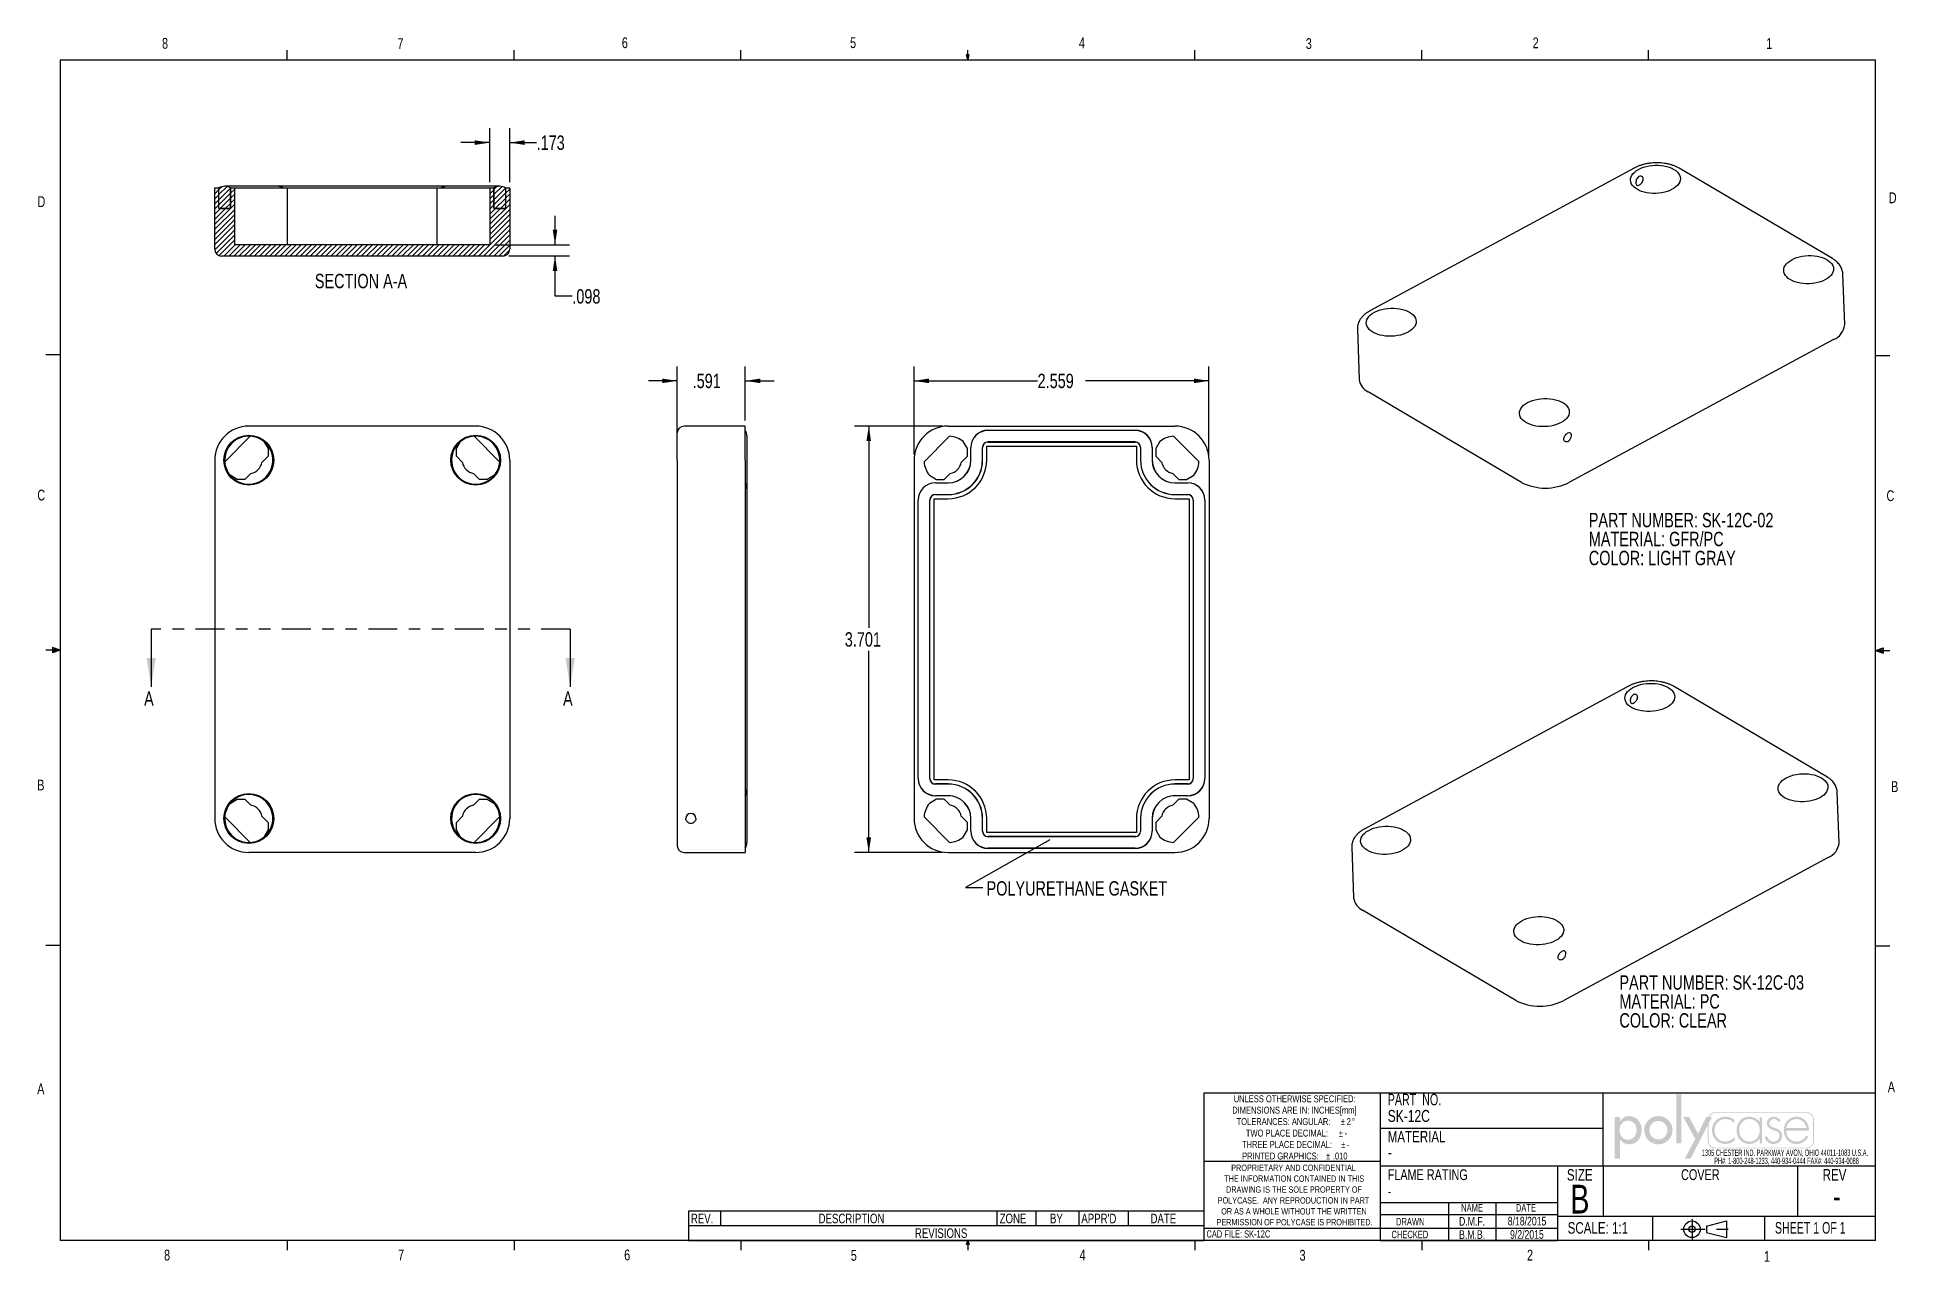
# Paper-space layout 'Layout1' of a CAD drawing. Extents: x 0.4 to 16.6, y 0.2 to 10.8.
import ezdxf

# ---------------------------------------------------------------- set-up
doc = ezdxf.new("R2010")
doc.units = 0
doc.header["$MEASUREMENT"] = 0
for name, pattern in [('SLD-CENTER', [0.75, 0.6, -0.05, 0.05, -0.05]), ('SLD-PHANTOM', [0.5, 0.25, -0.05, 0.05, -0.05, 0.05, -0.05]), ('SLD-SOLID', [0])]:
    doc.linetypes.add(name, pattern=pattern)
doc.layers.get('0').update_dxf_attribs({"linetype": 'CONTINUOUS'})
doc.layers.add('FORMAT', color=7, linetype='SLD-SOLID')
doc.layers.add('SLD-0', color=7, linetype='SLD-SOLID')
doc.styles.add('SLDTEXTSTYLE0', font='TXT', dxfattribs={"width": 0.525406})
doc.styles.add('SLDTEXTSTYLE1', font='TXT', dxfattribs={"width": 0.75})
doc.styles.add('SLDTEXTSTYLE2', font='TXT', dxfattribs={"width": 0.6875})
doc.styles.add('SLDTEXTSTYLE3', font='TXT', dxfattribs={"width": 0.694444})
doc.dimstyles.new('SLDDIMSTYLE0', dxfattribs={"dimtxt": 0.125, "dimasz": 0.13, "dimexe": 0, "dimexo": 0.0625, "dimgap": 0.03125, "dimtad": 0, "dimtih": 1, "dimtoh": 1, "dimdec": 3, "dimrnd": 1e-09, "dimzin": 12, "dimtxsty": 'SLDTEXTSTYLE1', "dimsah": 1, "dimcen": 0.09, "dimazin": 3, "dimtfac": 1, "dimtdec": 3, "dimtmove": 0, "dimatfit": 3, "dimtolj": 1, "dimtzin": 12})
doc.dimstyles.new('SLDDIMSTYLE1', dxfattribs={"dimtxt": 0.125, "dimasz": 0.13, "dimexe": 0, "dimexo": 0.0625, "dimgap": 0.03125, "dimtad": 0, "dimtih": 1, "dimtoh": 1, "dimdec": 3, "dimrnd": 1e-09, "dimzin": 12, "dimtxsty": 'SLDTEXTSTYLE1', "dimsah": 1, "dimcen": 0.09, "dimazin": 3, "dimtfac": 1, "dimtdec": 3, "dimtofl": 0, "dimtmove": 0, "dimatfit": 3, "dimtolj": 1, "dimtzin": 12})
doc.dimstyles.new('SLDDIMSTYLE2', dxfattribs={"dimtxt": 0.18, "dimasz": 0.04, "dimexe": 0, "dimexo": 0.0625, "dimgap": 0, "dimtad": 0, "dimtih": 1, "dimtoh": 1, "dimdec": 0, "dimrnd": 1e-09, "dimzin": 0, "dimtxsty": 'STANDARD', "dimblk1": 'DOT', "dimblk2": 'DOT', "dimsah": 1, "dimcen": 0.09, "dimazin": 3, "dimtfac": 0.04, "dimtdec": 0, "dimtofl": 0, "dimtmove": 0, "dimatfit": 3, "dimtolj": 1, "dimtzin": 0})

psp = doc.layouts.get("Layout1")

# ---------------------------------------------------------------- texts
at = {"color": 7, "linetype": 'CONTINUOUS'}
for s, insert, char_height, attachment_point, style in [('8', (1.5091, 10.8315), 0.0937, 1, 'SLDTEXTSTYLE1'), ('7', (3.551, 10.8287), 0.0937, 1, 'SLDTEXTSTYLE1'), ('6', (5.4987, 10.8367), 0.0937, 1, 'SLDTEXTSTYLE1'), ('5', (7.4787, 10.8373), 0.0937, 1, 'SLDTEXTSTYLE1'), ('4', (9.4643, 10.8357), 0.0937, 1, 'SLDTEXTSTYLE1'), ('3', (11.4327, 10.8295), 0.0937, 1, 'SLDTEXTSTYLE1'), ('2', (13.401, 10.8362), 0.0937, 1, 'SLDTEXTSTYLE1'), ('1', (15.4274, 10.8301), 0.0937, 1, 'SLDTEXTSTYLE1'), ('D', (0.4286, 9.4575), 0.0937, 1, 'SLDTEXTSTYLE1'), ('D', (16.4913, 9.491), 0.0937, 1, 'SLDTEXTSTYLE1'), ('C', (0.4273, 6.9103), 0.0937, 1, 'SLDTEXTSTYLE1'), ('C', (16.4712, 6.9051), 0.0937, 1, 'SLDTEXTSTYLE1'), ('A', (1.3536, 5.1589), 0.125, 1, 'SLDTEXTSTYLE1'), ('A', (4.9886, 5.1589), 0.125, 1, 'SLDTEXTSTYLE1'), ('B', (0.4264, 4.3932), 0.0937, 1, 'SLDTEXTSTYLE1'), ('B', (16.5115, 4.3791), 0.0937, 1, 'SLDTEXTSTYLE1'), ('A', (0.426, 1.7559), 0.0937, 1, 'SLDTEXTSTYLE1'), ('PART  NO.', (12.1435, 1.6663), 0.1, 1, 'SLDTEXTSTYLE3'), ('A', (16.4821, 1.7726), 0.0937, 1, 'SLDTEXTSTYLE1'), ('SIZE', (13.6983, 1.0123), 0.1, 1, 'SLDTEXTSTYLE1'), ('COVER', (14.8563, 1.0112), 0.09375, 2, 'SLDTEXTSTYLE1'), ('REV', (15.917, 1.0132), 0.1, 1, 'SLDTEXTSTYLE1'), ('B', (13.8105, 0.8769), 0.25, 2, 'SLDTEXTSTYLE1'), ('NAME', (12.8753, 0.7086), 0.065, 2, 'SLDTEXTSTYLE1'), ('DATE', (13.3428, 0.7086), 0.065, 2, 'SLDTEXTSTYLE1'), ('-', (16.0404, 0.8744), 0.2, 2, 'SLDTEXTSTYLE1'), ('DRAWN', (12.2158, 0.5882), 0.065, 1, 'SLDTEXTSTYLE1'), ('D.M.F.', (12.8754, 0.5961), 0.075, 2, 'SLDTEXTSTYLE1'), ('8/18/2015', (13.3526, 0.5983), 0.075, 2, 'SLDTEXTSTYLE1'), ('9/2/2015', (13.3515, 0.4825), 0.075, 2, 'SLDTEXTSTYLE1'), ('SCALE: 1:1', (13.7049, 0.5521), 0.1, 1, 'SLDTEXTSTYLE1'), ('SHEET 1 OF 1', (15.5035, 0.5524), 0.1, 1, 'SLDTEXTSTYLE2'), ('CAD FILE: SK-12C', (10.5709, 0.4806), 0.0625, 1, 'SLDTEXTSTYLE1'), ('CHECKED', (12.1764, 0.4774), 0.065, 1, 'SLDTEXTSTYLE1'), ('B.M.B.', (12.876, 0.4818), 0.075, 2, 'SLDTEXTSTYLE1'), ('8', (1.5268, 0.313), 0.0937, 1, 'SLDTEXTSTYLE1'), ('7', (3.5574, 0.3133), 0.0937, 1, 'SLDTEXTSTYLE1'), ('6', (5.5188, 0.3137), 0.0937, 1, 'SLDTEXTSTYLE1'), ('5', (7.4851, 0.3106), 0.0937, 1, 'SLDTEXTSTYLE1'), ('4', (9.4701, 0.3137), 0.0937, 1, 'SLDTEXTSTYLE1'), ('3', (11.3788, 0.3116), 0.0937, 1, 'SLDTEXTSTYLE1'), ('2', (13.3523, 0.3124), 0.0937, 1, 'SLDTEXTSTYLE1'), ('1', (15.4083, 0.3014), 0.0937, 1, 'SLDTEXTSTYLE1')]:
    psp.add_mtext(s, dxfattribs=dict(at, insert=insert, char_height=char_height, attachment_point=attachment_point, style=style))
at = {"layer": 'FORMAT', "color": 7, "attachment_point": 1, "style": 'SLDTEXTSTYLE1'}
for s, insert, char_height in [('SK-12C', (12.1435, 1.5258), 0.10417), ('-', (12.1435, 1.2101), 0.1042), ('-', (12.1435, 0.8669), 0.0937)]:
    psp.add_mtext(s, dxfattribs=dict(at, insert=insert, char_height=char_height))
at = {"layer": 'SLD-0', "style": 'SLDTEXTSTYLE1'}
for s, insert, char_height, attachment_point in [('SECTION A-A', (3.2357, 8.7839), 0.125, 2), ('POLYURETHANE GASKET', (8.6631, 3.5117), 0.125, 1), ('MATERIAL', (12.1435, 1.3438), 0.1, 1), ('FLAME RATING', (12.1435, 1.0108), 0.09375, 1)]:
    psp.add_mtext(s, dxfattribs=dict(at, insert=insert, char_height=char_height, attachment_point=attachment_point))

# ---------------------------------------------------------------- blocks, each defined once
blk = doc.blocks.new('THIRDANGLEPROJECTIONBLOCK')
at = {"color": 7, "linetype": 'SLD-CENTER'}
for p, q in [((0.275, 0.506), (0.275, 0)), ((0, 0.253), (1.202, 0.253))]:
    blk.add_line(p, q, dxfattribs=at)
at = {"color": 7, "linetype": 'SLD-SOLID'}
for p, q in [((0.632, 0.332), (1.13, 0.459)), ((0.632, 0.332), (0.632, 0.174)), ((0.632, 0.174), (1.13, 0.048)), ((1.13, 0.459), (1.13, 0.048))]:
    blk.add_line(p, q, dxfattribs=at)
for radius in [0.206, 0.0789]:
    blk.add_circle((0.275, 0.253), radius, dxfattribs=at)
blk = doc.blocks.new('SW_NOTE_0')
at = {"color": 0, "linetype": 'CONTINUOUS', "char_height": 0.055, "attachment_point": 2, "style": 'SLDTEXTSTYLE0'}
for s, insert in [('1305 CHESTER IND. PARKWAY AVON, OHIO 44011-1083 U.S.A.', (0.742, 0.071)), ('PH#: 1-800-248-1233, 440-934-0444 FAX#: 440-934-0088', (0.756, 0))]:
    blk.add_mtext(s, dxfattribs=dict(at, insert=insert))
blk = doc.blocks.new('BLOCK2')
at = {"linetype": 'CONTINUOUS'}
blk.add_hatch(color=7, dxfattribs=at).paths.add_polyline_path([(1.559, 0.355), (1.559, 1.505), (1.44, 1.505), (1.44, 0.355)], flags=0)
h = blk.add_hatch(color=7, dxfattribs=at)
edge = h.paths.add_edge_path(flags=0)
edge.add_spline(control_points=[(0.122, 0.452), (0.17, 0.382), (0.245, 0.334), (0.333, 0.334)], knot_values=[4, 4, 4, 4, 5, 5, 5, 5], weights=[1, 1, 1, 1], degree=3, periodic=0)
edge.add_spline(control_points=[(0.333, 0.334), (0.523, 0.334), (0.629, 0.492), (0.629, 0.669)], knot_values=[3, 3, 3, 3, 4, 4, 4, 4], weights=[1, 1, 1, 1], degree=3, periodic=0)
edge.add_spline(control_points=[(0.629, 0.669), (0.629, 0.839), (0.517, 0.994), (0.338, 0.994)], knot_values=[2, 2, 2, 2, 3, 3, 3, 3], weights=[1, 1, 1, 1], degree=3, periodic=0)
edge.add_spline(control_points=[(0.338, 0.994), (0.245, 0.994), (0.171, 0.946), (0.122, 0.872)], knot_values=[1, 1, 1, 1, 2, 2, 2, 2], weights=[1, 1, 1, 1], degree=3, periodic=0)
edge.add_line((0.122, 0.872), (0.119, 0.872))
edge.add_line((0.119, 0.872), (0.119, 0.975))
edge.add_line((0.119, 0.975), (0, 0.975))
edge.add_line((0, 0.975), (0, 0))
edge.add_line((0, 0), (0.119, 0))
edge.add_line((0.119, 0), (0.119, 0.452))
edge.add_line((0.119, 0.452), (0.122, 0.452))
edge = h.paths.add_edge_path(flags=0)
edge.add_spline(control_points=[(0.113, 0.665), (0.113, 0.78), (0.185, 0.888), (0.309, 0.888), (0.437, 0.888), (0.51, 0.786), (0.51, 0.665)], knot_values=[0, 0, 0, 0, 1, 1, 1, 2, 2, 2, 2], weights=[1, 1, 1, 1, 1, 1, 1], degree=3, periodic=0)
edge.add_spline(control_points=[(0.51, 0.665), (0.51, 0.543), (0.439, 0.44), (0.309, 0.44), (0.183, 0.44), (0.113, 0.549), (0.113, 0.665)], knot_values=[2, 2, 2, 2, 3, 3, 3, 4, 4, 4, 4], weights=[1, 1, 1, 1, 1, 1, 1], degree=3, periodic=0)
h = blk.add_hatch(color=7, dxfattribs=at)
edge = h.paths.add_edge_path(flags=0)
edge.add_spline(control_points=[(0.69, 0.664), (0.69, 0.477), (0.836, 0.334), (1.022, 0.334), (1.207, 0.334), (1.353, 0.477), (1.353, 0.664)], knot_values=[0, 0, 0, 0, 1, 1, 1, 2, 2, 2, 2], weights=[1, 1, 1, 1, 1, 1, 1], degree=3, periodic=0)
edge.add_spline(control_points=[(1.353, 0.664), (1.353, 0.851), (1.207, 0.994), (1.022, 0.994), (0.836, 0.994), (0.69, 0.851), (0.69, 0.664)], knot_values=[2, 2, 2, 2, 3, 3, 3, 4, 4, 4, 4], weights=[1, 1, 1, 1, 1, 1, 1], degree=3, periodic=0)
edge = h.paths.add_edge_path(flags=0)
edge.add_spline(control_points=[(1.234, 0.664), (1.234, 0.547), (1.139, 0.448), (1.022, 0.448), (0.904, 0.448), (0.81, 0.547), (0.81, 0.664)], knot_values=[0, 0, 0, 0, 1, 1, 1, 2, 2, 2, 2], weights=[1, 1, 1, 1, 1, 1, 1], degree=3, periodic=0)
edge.add_spline(control_points=[(0.81, 0.664), (0.81, 0.782), (0.904, 0.88), (1.022, 0.88), (1.139, 0.88), (1.234, 0.782), (1.234, 0.664)], knot_values=[2, 2, 2, 2, 3, 3, 3, 4, 4, 4, 4], weights=[1, 1, 1, 1, 1, 1, 1], degree=3, periodic=0)
h = blk.add_hatch(color=7, dxfattribs=at)
edge = h.paths.add_edge_path(flags=0)
edge.add_spline(control_points=[(4.669, 0.413), (4.669, 0.316), (4.59, 0.237), (4.493, 0.237)], knot_values=[7, 7, 7, 7, 8, 8, 8, 8], weights=[1, 1, 1, 1], degree=3, periodic=0)
edge.add_line((4.493, 0.237), (2.356, 0.237))
edge.add_spline(control_points=[(2.356, 0.237), (2.259, 0.237), (2.18, 0.316), (2.18, 0.413)], knot_values=[1, 1, 1, 1, 2, 2, 2, 2], weights=[1, 1, 1, 1], degree=3, periodic=0)
edge.add_line((2.18, 0.413), (2.18, 0.781))
edge.add_line((2.18, 0.781), (1.778, 0))
edge.add_line((1.778, 0), (1.643, 0))
edge.add_line((1.643, 0), (1.887, 0.461))
edge.add_line((1.887, 0.461), (1.603, 0.975))
edge.add_line((1.603, 0.975), (1.742, 0.975))
edge.add_line((1.742, 0.975), (1.952, 0.582))
edge.add_line((1.952, 0.582), (2.146, 0.975))
edge.add_line((2.146, 0.975), (2.192, 0.975))
edge.add_spline(control_points=[(2.192, 0.975), (2.218, 1.041), (2.282, 1.087), (2.356, 1.087)], knot_values=[3.233464, 3.233464, 3.233464, 3.233464, 4, 4, 4, 4], weights=[1, 1, 1, 1], degree=3, periodic=0)
edge.add_line((2.356, 1.087), (4.493, 1.087))
edge.add_spline(control_points=[(4.493, 1.087), (4.59, 1.087), (4.669, 1.008), (4.669, 0.911)], knot_values=[5, 5, 5, 5, 6, 6, 6, 6], weights=[1, 1, 1, 1], degree=3, periodic=0)
edge.add_line((4.669, 0.911), (4.669, 0.413))
edge = h.paths.add_edge_path(flags=0)
edge.add_line((2.215, 0.975), (2.28, 0.975))
edge.add_line((2.28, 0.975), (2.201, 0.821))
edge.add_line((2.201, 0.821), (2.201, 0.413))
edge.add_spline(control_points=[(2.201, 0.413), (2.201, 0.327), (2.271, 0.258), (2.356, 0.258)], knot_values=[2, 2, 2, 2, 3, 3, 3, 3], weights=[1, 1, 1, 1], degree=3, periodic=0)
edge.add_line((2.356, 0.258), (4.493, 0.258))
edge.add_spline(control_points=[(4.493, 0.258), (4.579, 0.258), (4.649, 0.327), (4.649, 0.413)], knot_values=[4, 4, 4, 4, 5, 5, 5, 5], weights=[1, 1, 1, 1], degree=3, periodic=0)
edge.add_line((4.649, 0.413), (4.649, 0.911))
edge.add_spline(control_points=[(4.649, 0.911), (4.649, 0.997), (4.579, 1.066), (4.493, 1.066)], knot_values=[6, 6, 6, 6, 7, 7, 7, 7], weights=[1, 1, 1, 1], degree=3, periodic=0)
edge.add_line((4.493, 1.066), (2.356, 1.066))
edge.add_spline(control_points=[(2.356, 1.066), (2.293, 1.066), (2.239, 1.029), (2.215, 0.975)], knot_values=[0, 0, 0, 0, 0.732403, 0.732403, 0.732403, 0.732403], weights=[1, 1, 1, 1], degree=3, periodic=0)
h = blk.add_hatch(color=7, dxfattribs=at)
edge = h.paths.add_edge_path(flags=0)
edge.add_spline(control_points=[(2.806, 0.905), (2.745, 0.957), (2.672, 0.98), (2.593, 0.98)], knot_values=[8, 8, 8, 8, 9, 9, 9, 9], weights=[1, 1, 1, 1], degree=3, periodic=0)
edge.add_spline(control_points=[(2.593, 0.98), (2.413, 0.98), (2.278, 0.84), (2.278, 0.662)], knot_values=[7, 7, 7, 7, 8, 8, 8, 8], weights=[1, 1, 1, 1], degree=3, periodic=0)
edge.add_spline(control_points=[(2.278, 0.662), (2.278, 0.484), (2.41, 0.342), (2.592, 0.342)], knot_values=[6, 6, 6, 6, 7, 7, 7, 7], weights=[1, 1, 1, 1], degree=3, periodic=0)
edge.add_spline(control_points=[(2.592, 0.342), (2.674, 0.342), (2.752, 0.372), (2.814, 0.427)], knot_values=[5, 5, 5, 5, 6, 6, 6, 6], weights=[1, 1, 1, 1], degree=3, periodic=0)
edge.add_line((2.814, 0.427), (2.814, 0.507))
edge.add_spline(control_points=[(2.814, 0.507), (2.759, 0.44), (2.676, 0.398), (2.589, 0.398)], knot_values=[3, 3, 3, 3, 4, 4, 4, 4], weights=[1, 1, 1, 1], degree=3, periodic=0)
edge.add_spline(control_points=[(2.589, 0.398), (2.445, 0.398), (2.337, 0.523), (2.337, 0.662)], knot_values=[2, 2, 2, 2, 3, 3, 3, 3], weights=[1, 1, 1, 1], degree=3, periodic=0)
edge.add_spline(control_points=[(2.337, 0.662), (2.337, 0.802), (2.446, 0.925), (2.59, 0.925)], knot_values=[1, 1, 1, 1, 2, 2, 2, 2], weights=[1, 1, 1, 1], degree=3, periodic=0)
edge.add_spline(control_points=[(2.59, 0.925), (2.678, 0.925), (2.748, 0.889), (2.806, 0.825)], knot_values=[0, 0, 0, 0, 1, 1, 1, 1], weights=[1, 1, 1, 1], degree=3, periodic=0)
edge.add_line((2.806, 0.825), (2.806, 0.905))
h = blk.add_hatch(color=7, dxfattribs=at)
edge = h.paths.add_edge_path(flags=0)
edge.add_spline(control_points=[(3.392, 0.861), (3.34, 0.938), (3.25, 0.98), (3.156, 0.98)], knot_values=[6, 6, 6, 6, 7, 7, 7, 7], weights=[1, 1, 1, 1], degree=3, periodic=0)
edge.add_spline(control_points=[(3.156, 0.98), (2.972, 0.98), (2.857, 0.844), (2.857, 0.665)], knot_values=[5, 5, 5, 5, 6, 6, 6, 6], weights=[1, 1, 1, 1], degree=3, periodic=0)
edge.add_spline(control_points=[(2.857, 0.665), (2.857, 0.486), (2.973, 0.342), (3.159, 0.342)], knot_values=[4, 4, 4, 4, 5, 5, 5, 5], weights=[1, 1, 1, 1], degree=3, periodic=0)
edge.add_spline(control_points=[(3.159, 0.342), (3.249, 0.342), (3.347, 0.387), (3.392, 0.465)], knot_values=[3, 3, 3, 3, 4, 4, 4, 4], weights=[1, 1, 1, 1], degree=3, periodic=0)
edge.add_line((3.392, 0.465), (3.395, 0.465))
edge.add_line((3.395, 0.465), (3.395, 0.355))
edge.add_line((3.395, 0.355), (3.454, 0.355))
edge.add_line((3.454, 0.355), (3.454, 0.967))
edge.add_line((3.454, 0.967), (3.395, 0.967))
edge.add_line((3.395, 0.967), (3.395, 0.861))
edge.add_line((3.395, 0.861), (3.392, 0.861))
edge = h.paths.add_edge_path(flags=0)
edge.add_spline(control_points=[(3.398, 0.672), (3.398, 0.525), (3.314, 0.397), (3.157, 0.397), (3.009, 0.397), (2.916, 0.525), (2.916, 0.665)], knot_values=[0, 0, 0, 0, 1, 1, 1, 2, 2, 2, 2], weights=[1, 1, 1, 1, 1, 1, 1], degree=3, periodic=0)
edge.add_spline(control_points=[(2.916, 0.665), (2.916, 0.798), (3.013, 0.925), (3.153, 0.925), (3.302, 0.925), (3.398, 0.814), (3.398, 0.672)], knot_values=[2, 2, 2, 2, 3, 3, 3, 4, 4, 4, 4], weights=[1, 1, 1, 1, 1, 1, 1], degree=3, periodic=0)
h = blk.add_hatch(color=7, dxfattribs=at)
edge = h.paths.add_edge_path(flags=0)
edge.add_spline(control_points=[(3.731, 0.98), (3.793, 0.98), (3.861, 0.939), (3.887, 0.882)], knot_values=[11, 11, 11, 11, 12, 12, 12, 12], weights=[1, 1, 1, 1], degree=3, periodic=0)
edge.add_line((3.887, 0.882), (3.836, 0.856))
edge.add_spline(control_points=[(3.836, 0.856), (3.816, 0.898), (3.776, 0.925), (3.728, 0.925)], knot_values=[0, 0, 0, 0, 1, 1, 1, 1], weights=[1, 1, 1, 1], degree=3, periodic=0)
edge.add_spline(control_points=[(3.728, 0.925), (3.677, 0.925), (3.624, 0.882), (3.624, 0.829)], knot_values=[1, 1, 1, 1, 2, 2, 2, 2], weights=[1, 1, 1, 1], degree=3, periodic=0)
edge.add_spline(control_points=[(3.624, 0.829), (3.624, 0.682), (3.922, 0.754), (3.922, 0.533)], knot_values=[2, 2, 2, 2, 3, 3, 3, 3], weights=[1, 1, 1, 1], degree=3, periodic=0)
edge.add_spline(control_points=[(3.922, 0.533), (3.922, 0.42), (3.834, 0.342), (3.724, 0.342)], knot_values=[3, 3, 3, 3, 4, 4, 4, 4], weights=[1, 1, 1, 1], degree=3, periodic=0)
edge.add_spline(control_points=[(3.724, 0.342), (3.622, 0.342), (3.539, 0.404), (3.514, 0.503)], knot_values=[4, 4, 4, 4, 5, 5, 5, 5], weights=[1, 1, 1, 1], degree=3, periodic=0)
edge.add_line((3.514, 0.503), (3.572, 0.522))
edge.add_spline(control_points=[(3.572, 0.522), (3.595, 0.449), (3.644, 0.397), (3.724, 0.397)], knot_values=[6, 6, 6, 6, 7, 7, 7, 7], weights=[1, 1, 1, 1], degree=3, periodic=0)
edge.add_spline(control_points=[(3.724, 0.397), (3.801, 0.397), (3.862, 0.458), (3.862, 0.535)], knot_values=[7, 7, 7, 7, 8, 8, 8, 8], weights=[1, 1, 1, 1], degree=3, periodic=0)
edge.add_spline(control_points=[(3.862, 0.535), (3.862, 0.611), (3.804, 0.635), (3.743, 0.656)], knot_values=[8, 8, 8, 8, 9, 9, 9, 9], weights=[1, 1, 1, 1], degree=3, periodic=0)
edge.add_spline(control_points=[(3.743, 0.656), (3.659, 0.686), (3.564, 0.722), (3.564, 0.825)], knot_values=[9, 9, 9, 9, 10, 10, 10, 10], weights=[1, 1, 1, 1], degree=3, periodic=0)
edge.add_spline(control_points=[(3.564, 0.825), (3.564, 0.918), (3.642, 0.98), (3.731, 0.98)], knot_values=[10, 10, 10, 10, 11, 11, 11, 11], weights=[1, 1, 1, 1], degree=3, periodic=0)
h = blk.add_hatch(color=7, dxfattribs=at)
edge = h.paths.add_edge_path(flags=0)
edge.add_spline(control_points=[(4.554, 0.656), (4.555, 0.832), (4.445, 0.98), (4.26, 0.98)], knot_values=[6, 6, 6, 6, 7, 7, 7, 7], weights=[1, 1, 1, 1], degree=3, periodic=0)
edge.add_spline(control_points=[(4.26, 0.98), (4.081, 0.98), (3.963, 0.833), (3.963, 0.662)], knot_values=[5, 5, 5, 5, 6, 6, 6, 6], weights=[1, 1, 1, 1], degree=3, periodic=0)
edge.add_spline(control_points=[(3.963, 0.662), (3.963, 0.489), (4.078, 0.342), (4.26, 0.342)], knot_values=[4, 4, 4, 4, 5, 5, 5, 5], weights=[1, 1, 1, 1], degree=3, periodic=0)
edge.add_spline(control_points=[(4.26, 0.342), (4.38, 0.342), (4.478, 0.401), (4.534, 0.507)], knot_values=[3, 3, 3, 3, 4, 4, 4, 4], weights=[1, 1, 1, 1], degree=3, periodic=0)
edge.add_line((4.534, 0.507), (4.484, 0.537))
edge.add_spline(control_points=[(4.484, 0.537), (4.44, 0.454), (4.363, 0.398), (4.268, 0.398)], knot_values=[1, 1, 1, 1, 2, 2, 2, 2], weights=[1, 1, 1, 1], degree=3, periodic=0)
edge.add_spline(control_points=[(4.268, 0.398), (4.126, 0.398), (4.019, 0.501), (4.023, 0.656)], knot_values=[0, 0, 0, 0, 1, 1, 1, 1], weights=[1, 1, 1, 1], degree=3, periodic=0)
edge.add_line((4.023, 0.656), (4.554, 0.656))
edge = h.paths.add_edge_path(flags=0)
edge.add_spline(control_points=[(4.023, 0.712), (4.033, 0.827), (4.136, 0.925), (4.261, 0.925)], knot_values=[1, 1, 1, 1, 2, 2, 2, 2], weights=[1, 1, 1, 1], degree=3, periodic=0)
edge.add_spline(control_points=[(4.261, 0.925), (4.387, 0.925), (4.48, 0.824), (4.494, 0.712)], knot_values=[0, 0, 0, 0, 1, 1, 1, 1], weights=[1, 1, 1, 1], degree=3, periodic=0)
edge.add_line((4.494, 0.712), (4.023, 0.712))
blk = doc.blocks.new('POLYCASE_LOGO')
at = {"color": 7, "linetype": 'CONTINUOUS', "xscale": 0.37, "yscale": 0.37, "zscale": 0.37}
blk.add_blockref('BLOCK2', (0.101, -0.571), dxfattribs=at)
at = {"color": 7, "linetype": 'CONTINUOUS'}
blk.add_blockref('SW_NOTE_0', (0.835, -0.564), dxfattribs=at)
blk = doc.blocks.new('SW_NOTE_1')
at = {"color": 0, "linetype": 'CONTINUOUS', "char_height": 0.06, "attachment_point": 2, "style": 'SLDTEXTSTYLE1'}
for s, insert in [('UNLESS OTHERWISE SPECIFIED:', (0.567, 0.077)), ('DIMENSIONS ARE IN: INCHES[mm]', (0.565, -0.022)), ('TOLERANCES: ANGULAR:', (0.47, -0.121)), ('%%p', (0.986, -0.121)), ('2', (1.037, -0.121)), ('%%d', (1.077, -0.121)), ('THREE PLACE DECIMAL:', (0.501, -0.32)), ('TWO PLACE DECIMAL:', (0.5, -0.221)), ('%%p', (0.968, -0.221)), ('-', (1.011, -0.221)), ('PRINTED GRAPHICS:', (0.444, -0.42)), ('%%p', (0.857, -0.42)), ('.010', (0.962, -0.42)), ('%%p', (0.988, -0.32)), ('-', (1.031, -0.32))]:
    blk.add_mtext(s, dxfattribs=dict(at, insert=insert))
blk = doc.blocks.new('SW_NOTE_2')
at = {"color": 0, "linetype": 'CONTINUOUS', "char_height": 0.055, "attachment_point": 2, "style": 'SLDTEXTSTYLE1'}
for s, insert in [('PROPRIETARY AND CONFIDENTIAL', (0.583, 0.071)), ('THE INFORMATION CONTAINED IN THIS', (0.589, -0.023)), ('DRAWING IS THE SOLE PROPERTY OF', (0.587, -0.118)), ('POLYCASE.  ANY REPRODUCTION IN PART', (0.583, -0.212)), ('OR AS A WHOLE WITHOUT THE WRITTEN', (0.587, -0.307)), ('PERMISSION OF POLYCASE IS PROHIBITED.', (0.592, -0.401))]:
    blk.add_mtext(s, dxfattribs=dict(at, insert=insert))
blk = doc.blocks.new('SW_TABLEANNOTATION_0')
at = {"layer": 'SLD-0', "color": 0}
for p, q in [((0, 0), (0, -0.254)), ((4.475, 0), (0, 0)), ((0.278, 0), (0.278, -0.124)), ((2.677, 0), (2.677, -0.124)), ((3.015, 0), (3.015, -0.124)), ((3.388, 0), (3.388, -0.124)), ((3.816, 0), (3.816, -0.124)), ((4.475, -0.254), (4.475, 0)), ((0, -0.124), (4.475, -0.124)), ((0, -0.254), (4.475, -0.254))]:
    blk.add_line(p, q, dxfattribs=at)
at = {"layer": 'SLD-0', "color": 0, "attachment_point": 1, "style": 'SLDTEXTSTYLE1'}
for s, insert, char_height in [('REV.', (0.021, -0.021), 0.0833), ('DESCRIPTION', (1.129, -0.021), 0.08333), ('REVISIONS', (1.965, -0.148), 0.0833), ('ZONE', (2.7, -0.021), 0.0833), ('BY', (3.137, -0.021), 0.0833), ("APPR'D", (3.409, -0.021), 0.0833), ('DATE', (4.009, -0.021), 0.0833)]:
    blk.add_mtext(s, dxfattribs=dict(at, insert=insert, char_height=char_height))
blk = doc.blocks.new('SW_NOTE_3')
at = {"layer": 'SLD-0', "color": 0, "char_height": 0.125, "attachment_point": 1, "style": 'SLDTEXTSTYLE1'}
for s, insert in [('PART NUMBER: SK-12C-02', (0, 0.161)), ('MATERIAL: GFR/PC', (0, -0.003)), ('COLOR: LIGHT GRAY', (0, -0.168))]:
    blk.add_mtext(s, dxfattribs=dict(at, insert=insert))
blk = doc.blocks.new('_D')
at = {"layer": 'SLD-0'}
for p, q in [((5.979, 7.216), (5.979, 7.98)), ((6.57, 7.512), (6.57, 7.98)), ((5.979, 7.855), (5.729, 7.855)), ((6.57, 7.855), (6.82, 7.855))]:
    blk.add_line(p, q, dxfattribs=at)
for points in [[(5.979, 7.855), (5.849, 7.875), (5.849, 7.835)], [(6.57, 7.855), (6.7, 7.835), (6.7, 7.875)]]:
    blk.add_solid(points, dxfattribs=at)
at = {"layer": 'SLD-0', "insert": (6.113, 7.917), "char_height": 0.125, "attachment_point": 1, "style": 'SLDTEXTSTYLE1'}
blk.add_mtext('.591', dxfattribs=at)
blk = doc.blocks.new('_D_1')
at = {"layer": 'SLD-0'}
for p, q in [((8.034, 7.216), (8.034, 7.98)), ((10.593, 7.216), (10.593, 7.98)), ((8.034, 7.855), (9.106, 7.855)), ((10.593, 7.855), (9.522, 7.855))]:
    blk.add_line(p, q, dxfattribs=at)
for points in [[(8.034, 7.855), (8.164, 7.835), (8.164, 7.875)], [(10.593, 7.855), (10.463, 7.875), (10.463, 7.835)]]:
    blk.add_solid(points, dxfattribs=at)
at = {"layer": 'SLD-0', "insert": (9.106, 7.917), "char_height": 0.125, "attachment_point": 1, "style": 'SLDTEXTSTYLE1'}
blk.add_mtext('2.559', dxfattribs=at)
blk = doc.blocks.new('_D_2')
at = {"layer": 'SLD-0'}
for p, q in [((8.28, 7.462), (7.516, 7.462)), ((7.641, 7.462), (7.641, 5.711)), ((7.641, 3.761), (7.641, 5.512)), ((8.28, 3.761), (7.516, 3.761))]:
    blk.add_line(p, q, dxfattribs=at)
for points in [[(7.641, 7.462), (7.621, 7.332), (7.661, 7.332)], [(7.641, 3.761), (7.661, 3.891), (7.621, 3.891)]]:
    blk.add_solid(points, dxfattribs=at)
at = {"layer": 'SLD-0', "insert": (7.433, 5.673), "char_height": 0.125, "attachment_point": 1, "style": 'SLDTEXTSTYLE1'}
blk.add_mtext('3.701', dxfattribs=at)
blk = doc.blocks.new('_DOT')
at = {"color": 0, "linetype": 'BYBLOCK'}
blk.add_line((-0.5, 0), (-1, 0), dxfattribs=at)
at = {"color": 0, "linetype": 'BYBLOCK', "const_width": 0.5}
blk.add_lwpolyline([(-0.25, 0, 1), (0.25, 0, 1)], format="xyb", close=True, dxfattribs=at)
blk = doc.blocks.new('SW_NOTE_4')
at = {"layer": 'SLD-0', "color": 0, "char_height": 0.125, "attachment_point": 1, "style": 'SLDTEXTSTYLE1'}
for s, insert in [('PART NUMBER: SK-12C-03', (0, 0.161)), ('MATERIAL: PC', (0, -0.003)), ('COLOR: CLEAR', (0, -0.168))]:
    blk.add_mtext(s, dxfattribs=dict(at, insert=insert))
blk = doc.blocks.new('_D_3')
at = {"layer": 'SLD-0'}
for p, q in [((4.919, 9.037), (4.919, 9.287)), ((4.402, 9.037), (5.044, 9.037)), ((4.517, 8.939), (5.044, 8.939)), ((4.919, 8.589), (4.919, 8.939)), ((5.069, 8.589), (4.919, 8.589))]:
    blk.add_line(p, q, dxfattribs=at)
for points in [[(4.919, 9.037), (4.939, 9.167), (4.899, 9.167)], [(4.919, 8.939), (4.899, 8.809), (4.939, 8.809)]]:
    blk.add_solid(points, dxfattribs=at)
at = {"layer": 'SLD-0', "insert": (5.069, 8.651), "char_height": 0.125, "attachment_point": 1, "style": 'SLDTEXTSTYLE1'}
blk.add_mtext('.098', dxfattribs=at)
blk = doc.blocks.new('_D_4')
at = {"layer": 'SLD-0'}
for p, q in [((4.352, 9.579), (4.352, 10.048)), ((4.526, 9.579), (4.526, 10.048)), ((4.352, 9.923), (4.102, 9.923)), ((4.526, 9.923), (4.759, 9.923))]:
    blk.add_line(p, q, dxfattribs=at)
for points in [[(4.352, 9.923), (4.222, 9.943), (4.222, 9.903)], [(4.526, 9.923), (4.656, 9.903), (4.656, 9.943)]]:
    blk.add_solid(points, dxfattribs=at)
at = {"layer": 'SLD-0', "insert": (4.759, 9.985), "char_height": 0.125, "attachment_point": 1, "style": 'SLDTEXTSTYLE1'}
blk.add_mtext('.173', dxfattribs=at)

# ---------------------------------------------------------------- dimensions: what is measured, and where the dimension line sits
at = {"layer": 'SLD-0'}
for base, p1, p2, dimstyle, picture, middle in [((4.5256, 9.9229), (4.3524, 9.5292), (4.5256, 9.5292), 'SLDDIMSTYLE0', '_D_4', (4.921, 9.9229)), ((5.979, 7.8554), (6.5696, 7.4617), (5.979, 7.1664), 'SLDDIMSTYLE0', '_D', (6.2743, 7.8554)), ((10.5933, 7.8554), (8.0343, 7.1664), (10.5933, 7.1664), 'SLDDIMSTYLE1', '_D_1', (9.3138, 7.8554))]:
    dim = psp.add_linear_dim(base=base, p1=p1, p2=p2, dimstyle=dimstyle, dxfattribs=at)
    dim.commit()
    dim.dimension.update_dxf_attribs({"geometry": picture, "text_midpoint": middle, "dimtype": 160})
for base, p1, p2, dimstyle, picture, middle in [((4.91935, 8.93864), (4.35242, 9.03706), (4.46659, 8.93864), 'SLDDIMSTYLE0', '_D_3', (4.91935, 8.58942)), ((7.6406, 3.7609), (8.3295, 7.4617), (8.3295, 3.7609), 'SLDDIMSTYLE1', '_D_2', (7.6406, 5.6113))]:
    dim = psp.add_linear_dim(base=base, p1=p1, p2=p2, angle=90, dimstyle=dimstyle, dxfattribs=at)
    dim.commit()
    dim.dimension.update_dxf_attribs({"geometry": picture, "text_midpoint": middle, "dimtype": 160})

# ---------------------------------------------------------------- hatches: boundary and pattern name
at = {"linetype": 'SLD-SOLID'}
h = psp.add_hatch(dxfattribs=at)
h.set_pattern_fill('ANSI31', scale=0.25, style=0)
edge = h.paths.add_edge_path(flags=0)
edge.add_line((2.002, 9.5292), (1.9666, 9.5292))
edge.add_line((1.9666, 9.5292), (1.9666, 8.9977))
edge.add_arc((2.0256, 8.9977), 0.0591, 180, 270)
edge.add_line((2.0256, 8.9386), (4.4666, 8.9386))
edge.add_arc((4.4666, 8.9977), 0.0591, 270, 360)
edge.add_line((4.5256, 8.9977), (4.5256, 9.5292))
edge.add_line((4.5256, 9.5292), (4.4902, 9.5292))
edge.add_line((4.4902, 9.5292), (4.4902, 9.352))
edge.add_line((4.4902, 9.352), (4.3879, 9.352))
edge.add_line((4.3879, 9.352), (4.3879, 9.5292))
edge.add_line((4.3879, 9.5292), (4.3524, 9.5292))
edge.add_line((4.3524, 9.5292), (4.3524, 9.0371))
edge.add_line((4.3524, 9.0371), (2.1398, 9.0371))
edge.add_line((2.1398, 9.0371), (2.1398, 9.5292))
edge.add_line((2.1398, 9.5292), (2.1044, 9.5292))
edge.add_line((2.1044, 9.5292), (2.1044, 9.352))
edge.add_line((2.1044, 9.352), (2.002, 9.352))
edge.add_line((2.002, 9.352), (2.002, 9.5292))
h = psp.add_hatch(dxfattribs=at)
h.set_pattern_fill('ANSI31', scale=0.25, style=0)
edge = h.paths.add_edge_path(flags=0)
edge.add_line((2.003, 9.5292), (2.003, 9.353))
edge.add_line((2.003, 9.353), (2.1034, 9.353))
edge.add_line((2.1034, 9.353), (2.1034, 9.5292))
edge.add_arc((2.0532, 9.4528), 0.0914, 56.71537, 123.28463)
h = psp.add_hatch(dxfattribs=at)
h.set_pattern_fill('ANSI31', scale=0.25, style=0)
edge = h.paths.add_edge_path(flags=0)
edge.add_line((4.4892, 9.353), (4.4892, 9.5292))
edge.add_arc((4.439, 9.4528), 0.0914, 56.71537, 123.28463)
edge.add_line((4.3889, 9.5292), (4.3889, 9.353))
edge.add_line((4.3889, 9.353), (4.4892, 9.353))

# ---------------------------------------------------------------- linework, layer by layer
at = {"color": 7, "linetype": 'SLD-SOLID'}
for p, q in [((2.5948, 10.6421), (2.5948, 10.7269)), ((4.5635, 10.6421), (4.5635, 10.7269)), ((6.5323, 10.6421), (6.5323, 10.7269)), ((8.501, 10.6421), (8.4878, 10.684)), ((8.5136, 10.684), (8.4878, 10.684)), ((8.494, 10.684), (8.501, 10.6421)), ((8.501, 10.6421), (8.501, 10.7269)), ((8.501, 10.6421), (8.5136, 10.684)), ((8.5059, 10.684), (8.501, 10.6421)), ((10.4698, 10.6421), (10.4698, 10.7269)), ((12.4385, 10.6421), (12.4385, 10.7269)), ((14.4073, 10.6421), (14.4073, 10.7269)), ((0.6263, 10.6421), (16.3763, 10.6421)), ((0.6263, 10.6421), (0.6263, 0.3921)), ((16.3763, 0.3921), (16.3763, 10.6421)), ((14.2808, 9.7017), (11.9883, 8.4614)), ((16.0015, 8.9162), (14.6725, 9.7007)), ((1.9666, 8.9977), (1.9666, 9.5292)), ((1.9666, 9.5292), (2.002, 9.5292)), ((2.002, 9.352), (2.002, 9.5292)), ((2.002, 9.5292), (2.003, 9.5292)), ((2.003, 9.353), (2.003, 9.5292)), ((2.1516, 9.5442), (2.0532, 9.5442)), ((2.1034, 9.5292), (2.1034, 9.353)), ((2.1034, 9.5292), (2.1044, 9.5292)), ((2.1044, 9.352), (2.1044, 9.5292)), ((2.1044, 9.5292), (2.1398, 9.5292)), ((2.1398, 9.0371), (2.1398, 9.5292)), ((2.1398, 9.5292), (2.2619, 9.5292)), ((2.2619, 9.5442), (2.1516, 9.5442)), ((2.5099, 9.5442), (2.2619, 9.5442)), ((2.2619, 9.5292), (2.5965, 9.5292)), ((2.6083, 9.5442), (2.5099, 9.5442)), ((2.5965, 9.0371), (2.5965, 9.5292)), ((2.5965, 9.5292), (3.8957, 9.5292)), ((3.8839, 9.5442), (2.6083, 9.5442)), ((3.9823, 9.5442), (3.8839, 9.5442)), ((3.8957, 9.0371), (3.8957, 9.5292)), ((3.8957, 9.5292), (4.2304, 9.5292)), ((4.2304, 9.5442), (3.9823, 9.5442)), ((4.3406, 9.5442), (4.2304, 9.5442)), ((4.2304, 9.5292), (4.3524, 9.5292)), ((4.439, 9.5442), (4.3406, 9.5442)), ((4.3524, 9.5292), (4.3524, 9.0371)), ((4.3524, 9.5292), (4.3879, 9.5292)), ((4.3879, 9.5292), (4.3879, 9.352)), ((4.3879, 9.5292), (4.3889, 9.5292)), ((4.3889, 9.353), (4.3889, 9.5292)), ((4.4892, 9.5292), (4.4902, 9.5292)), ((4.4892, 9.5292), (4.4892, 9.353)), ((4.4902, 9.5292), (4.4902, 9.352)), ((4.4902, 9.5292), (4.5256, 9.5292)), ((4.5256, 9.5292), (4.5256, 8.9977)), ((2.002, 9.352), (2.1044, 9.352)), ((2.003, 9.353), (2.1034, 9.353)), ((2.1034, 9.353), (2.1044, 9.353)), ((4.3879, 9.353), (4.3889, 9.353)), ((4.3879, 9.352), (4.4902, 9.352)), ((4.3889, 9.353), (4.4892, 9.353)), ((4.4666, 8.9386), (2.0256, 8.9386)), ((4.3524, 9.0371), (2.1398, 9.0371)), ((16.1084, 8.3429), (16.0924, 8.7819)), ((11.8808, 8.3045), (11.8968, 7.8655)), ((0.6263, 8.0796), (0.5013, 8.0796)), ((16.0127, 8.2145), (13.7202, 6.9741)), ((16.3763, 8.0753), (16.5013, 8.0753)), ((13.3032, 6.974), (11.9742, 7.7586)), ((4.2304, 7.4617), (2.2619, 7.4617)), ((6.5696, 7.4617), (6.0381, 7.4617)), ((6.5696, 7.1664), (6.5696, 7.4617)), ((8.3295, 7.4617), (10.298, 7.4617)), ((8.676, 7.4262), (9.9516, 7.4262)), ((2.2752, 7.3746), (2.0536, 7.1531)), ((2.3929, 7.3288), (2.4292, 7.2663)), ((2.4292, 7.2663), (2.4292, 7.2001)), ((4.063, 7.2663), (4.0993, 7.3288)), ((4.063, 7.2001), (4.063, 7.2663)), ((4.4386, 7.1531), (4.217, 7.3746)), ((5.979, 7.1664), (5.979, 7.4026)), ((6.5846, 7.2766), (6.5846, 7.3751)), ((6.5846, 7.1664), (6.5846, 7.2766)), ((8.1213, 7.1531), (8.3429, 7.3746)), ((8.4969, 7.2663), (8.4606, 7.3288)), ((8.4969, 7.2001), (8.4969, 7.2663)), ((8.5264, 7.1664), (8.5264, 7.2766)), ((8.5274, 7.1664), (8.5274, 7.2766)), ((8.6278, 7.1664), (8.6278, 7.2766)), ((8.6288, 7.1664), (8.6288, 7.2766)), ((8.6642, 7.2884), (9.9634, 7.2884)), ((8.6642, 7.1664), (8.6642, 7.2884)), ((9.9516, 7.4252), (8.676, 7.4252)), ((9.9516, 7.3249), (8.676, 7.3249)), ((8.676, 7.3239), (9.9516, 7.3239)), ((9.9634, 7.2884), (9.9634, 7.1664)), ((9.9988, 7.2766), (9.9988, 7.1664)), ((9.9998, 7.2766), (9.9998, 7.1664)), ((10.1002, 7.2766), (10.1002, 7.1664)), ((10.1012, 7.2766), (10.1012, 7.1664)), ((10.167, 7.3288), (10.1307, 7.2663)), ((10.1307, 7.2663), (10.1307, 7.2001)), ((10.2847, 7.3746), (10.5063, 7.1531)), ((1.9666, 7.1664), (1.9666, 4.0562)), ((2.4292, 7.2001), (2.3764, 7.1473)), ((4.1158, 7.1473), (4.063, 7.2001)), ((4.5256, 7.1664), (4.5256, 4.0562)), ((5.979, 7.1664), (5.979, 4.0562)), ((6.5696, 7.1664), (6.5696, 4.0562)), ((6.5846, 6.9184), (6.5846, 7.1664)), ((8.0343, 7.1664), (8.0343, 4.0562)), ((8.4441, 7.1473), (8.4969, 7.2001)), ((10.1307, 7.2001), (10.1835, 7.1473)), ((10.5933, 7.1664), (10.5933, 4.0562)), ((2.1619, 6.9991), (2.0995, 7.0353)), ((2.2282, 6.9991), (2.1619, 6.9991)), ((2.2809, 7.0518), (2.2282, 6.9991)), ((4.2641, 6.9991), (4.2113, 7.0518)), ((4.3303, 6.9991), (4.2641, 6.9991)), ((4.3927, 7.0353), (4.3303, 6.9991)), ((8.1672, 7.0353), (8.2296, 6.9991)), ((8.2193, 6.9696), (8.3295, 6.9696)), ((8.2193, 6.9686), (8.3295, 6.9686)), ((8.2296, 6.9991), (8.2958, 6.9991)), ((8.2958, 6.9991), (8.3486, 7.0518)), ((10.279, 7.0518), (10.3317, 6.9991)), ((10.298, 6.9696), (10.4083, 6.9696)), ((10.298, 6.9686), (10.4083, 6.9686)), ((10.3317, 6.9991), (10.398, 6.9991)), ((10.398, 6.9991), (10.4604, 7.0353)), ((6.5846, 6.8199), (6.5846, 6.9184)), ((6.5846, 4.4026), (6.5846, 6.8199)), ((8.0697, 4.4026), (8.0697, 6.8199)), ((8.0707, 4.4026), (8.0707, 6.8199)), ((8.1711, 4.4026), (8.1711, 6.8199)), ((8.1721, 4.4026), (8.1721, 6.8199)), ((8.2075, 6.8318), (8.3295, 6.8318)), ((8.2075, 4.3908), (8.2075, 6.8318)), ((8.2193, 6.8682), (8.3295, 6.8682)), ((8.2193, 6.8672), (8.3295, 6.8672)), ((10.298, 6.8682), (10.4083, 6.8682)), ((10.298, 6.8672), (10.4083, 6.8672)), ((10.298, 6.8318), (10.4201, 6.8318)), ((10.4201, 6.8318), (10.4201, 4.3908)), ((10.4555, 6.8199), (10.4555, 4.4026)), ((10.4565, 6.8199), (10.4565, 4.4026)), ((10.5569, 6.8199), (10.5569, 4.4026)), ((10.5579, 6.8199), (10.5579, 4.4026)), ((1.415, 5.6984), (1.415, 5.1984)), ((5.05, 5.6984), (5.05, 5.1984)), ((0.6263, 5.5171), (0.5013, 5.5171)), ((0.5591, 5.5411), (0.5591, 5.4945)), ((0.6263, 5.5171), (0.5591, 5.5411)), ((0.6263, 5.5171), (0.5591, 5.5261)), ((0.6263, 5.5171), (0.5591, 5.5068)), ((0.6263, 5.5171), (0.5591, 5.4945)), ((16.3763, 5.5128), (16.4434, 5.5368)), ((16.3763, 5.5128), (16.4434, 5.5218)), ((16.3763, 5.5128), (16.5013, 5.5128)), ((16.3763, 5.5128), (16.4434, 5.4902)), ((16.3763, 5.5128), (16.4434, 5.5025)), ((16.4434, 5.5368), (16.4434, 5.4902)), ((14.2319, 5.2042), (11.9394, 3.9638)), ((15.9526, 4.4187), (14.6236, 5.2032)), ((6.5846, 4.3042), (6.5846, 4.4026)), ((8.3295, 4.3908), (8.2075, 4.3908)), ((10.4201, 4.3908), (10.298, 4.3908)), ((2.0995, 4.1872), (2.1619, 4.2235)), ((2.1619, 4.2235), (2.2282, 4.2235)), ((2.2282, 4.2235), (2.2809, 4.1707)), ((4.2113, 4.1707), (4.2641, 4.2235)), ((4.2641, 4.2235), (4.3303, 4.2235)), ((4.3303, 4.2235), (4.3927, 4.1872)), ((6.5846, 4.0562), (6.5846, 4.3042)), ((8.2296, 4.2235), (8.1672, 4.1872)), ((8.3295, 4.3554), (8.2193, 4.3554)), ((8.3295, 4.3544), (8.2193, 4.3544)), ((8.3295, 4.254), (8.2193, 4.254)), ((8.3295, 4.253), (8.2193, 4.253)), ((8.2958, 4.2235), (8.2296, 4.2235)), ((8.3486, 4.1707), (8.2958, 4.2235)), ((10.3317, 4.2235), (10.279, 4.1707)), ((10.4083, 4.3554), (10.298, 4.3554)), ((10.4083, 4.3544), (10.298, 4.3544)), ((10.4083, 4.254), (10.298, 4.254)), ((10.4083, 4.253), (10.298, 4.253)), ((10.398, 4.2235), (10.3317, 4.2235)), ((10.4604, 4.1872), (10.398, 4.2235)), ((16.0596, 3.8454), (16.0436, 4.2844)), ((2.0536, 4.0695), (2.2752, 3.8479)), ((2.3764, 4.0752), (2.4292, 4.0225)), ((4.063, 4.0225), (4.1158, 4.0752)), ((4.217, 3.8479), (4.4386, 4.0695)), ((5.979, 4.0562), (5.979, 3.8199)), ((6.5696, 4.0562), (6.5696, 3.7609)), ((6.5846, 3.9459), (6.5846, 4.0562)), ((8.3429, 3.8479), (8.1213, 4.0695)), ((8.4969, 4.0225), (8.4441, 4.0752)), ((8.5264, 3.9459), (8.5264, 4.0562)), ((8.5274, 3.9459), (8.5274, 4.0562)), ((8.6278, 3.9459), (8.6278, 4.0562)), ((8.6288, 3.9459), (8.6288, 4.0562)), ((8.6642, 3.9341), (8.6642, 4.0562)), ((9.9634, 4.0562), (9.9634, 3.9341)), ((9.9988, 4.0562), (9.9988, 3.9459)), ((9.9998, 4.0562), (9.9998, 3.9459)), ((10.1002, 4.0562), (10.1002, 3.9459)), ((10.1012, 4.0562), (10.1012, 3.9459)), ((10.1835, 4.0752), (10.1307, 4.0225)), ((10.5063, 4.0695), (10.2847, 3.8479)), ((2.4292, 3.9562), (2.3929, 3.8938)), ((2.4292, 4.0225), (2.4292, 3.9562)), ((4.063, 3.9562), (4.063, 4.0225)), ((4.0993, 3.8938), (4.063, 3.9562)), ((6.5846, 3.8475), (6.5846, 3.9459)), ((8.4606, 3.8938), (8.4969, 3.9562)), ((8.4969, 3.9562), (8.4969, 4.0225)), ((9.9634, 3.9341), (8.6642, 3.9341)), ((9.9516, 3.8987), (8.676, 3.8987)), ((9.9516, 3.8977), (8.676, 3.8977)), ((10.1307, 4.0225), (10.1307, 3.9562)), ((10.1307, 3.9562), (10.167, 3.8938)), ((4.2304, 3.7609), (2.2619, 3.7609)), ((6.0381, 3.7609), (6.5696, 3.7609)), ((8.3295, 3.7609), (10.298, 3.7609)), ((9.9516, 3.7973), (8.676, 3.7973)), ((9.9516, 3.7963), (8.676, 3.7963)), ((11.8319, 3.807), (11.8479, 3.368)), ((15.9639, 3.717), (13.6713, 2.4766)), ((13.2543, 2.4765), (11.9254, 3.261)), ((0.6263, 2.9546), (0.5013, 2.9546)), ((16.3763, 2.9503), (16.5013, 2.9503)), ((10.5516, 0.3921), (10.5516, 1.6753)), ((10.5516, 1.6753), (16.3763, 1.6753)), ((12.0776, 1.6753), (12.0776, 0.3921)), ((13.6175, 1.0401), (16.3763, 1.0401)), ((14.0131, 1.0401), (14.0131, 0.605)), ((15.6981, 1.0401), (15.6981, 0.605)), ((13.6175, 0.7208), (12.0776, 0.7208)), ((12.67, 0.7208), (12.67, 0.3921)), ((13.0816, 0.7208), (13.0816, 0.3921)), ((10.5516, 0.5), (13.6175, 0.5)), ((12.0776, 0.6191), (13.6175, 0.6191)), ((13.6175, 0.605), (16.3763, 0.605)), ((14.4407, 0.605), (14.4407, 0.3921)), ((15.4126, 0.605), (15.4126, 0.3921)), ((16.3763, 0.3921), (0.6263, 0.3921)), ((2.5948, 0.3921), (2.5948, 0.3073)), ((4.5635, 0.3921), (4.5635, 0.3073)), ((6.5323, 0.3921), (6.5323, 0.3073)), ((8.4878, 0.3575), (8.501, 0.3921)), ((8.5136, 0.3575), (8.4878, 0.3575)), ((8.501, 0.3921), (8.501, 0.3073)), ((8.501, 0.3921), (8.5136, 0.3575)), ((10.4698, 0.3921), (10.4698, 0.3073)), ((12.0776, 0.3921), (13.6175, 0.3921)), ((12.4385, 0.3921), (12.4385, 0.3073)), ((14.4073, 0.3921), (14.4073, 0.3073))]:
    psp.add_line(p, q, dxfattribs=at)
at = {"color": 7, "linetype": 'SLD-PHANTOM'}
psp.add_line((5.05, 5.6984), (1.415, 5.6984), dxfattribs=at)
at = {"color": 7, "linetype": 'SLD-SOLID', "flags": 128}
for points in [[(14.3204, 9.6907), (14.3407, 9.7005), (14.3628, 9.7089), (14.3865, 9.7158), (14.4113, 9.721), (14.4369, 9.7245), (14.463, 9.7263), (14.4891, 9.7263), (14.5149, 9.7245), (14.54, 9.721), (14.564, 9.7158), (14.5866, 9.7089), (14.6074, 9.7006), (14.6262, 9.6908), (14.6426, 9.6798), (14.6565, 9.6676), (14.6677, 9.6546), (14.6758, 9.6408), (14.681, 9.6265), (14.683, 9.6119), (14.6818, 9.5971), (14.6776, 9.5825), (14.6702, 9.5682), (14.6599, 9.5544), (14.6467, 9.5413), (14.6309, 9.5292), (14.6128, 9.5181), (14.5925, 9.5084), (14.5703, 9.5), (14.5467, 9.4931), (14.5219, 9.4879), (14.4962, 9.4844), (14.4702, 9.4826), (14.4441, 9.4826), (14.4183, 9.4843), (14.3932, 9.4879), (14.3692, 9.4931), (14.3466, 9.4999), (14.3258, 9.5083), (14.307, 9.5181), (14.2905, 9.5291), (14.2766, 9.5412), (14.2655, 9.5543), (14.2573, 9.5681), (14.2522, 9.5824), (14.2502, 9.597), (14.2513, 9.6118), (14.2556, 9.6264), (14.263, 9.6407), (14.2733, 9.6545), (14.2864, 9.6676), (14.3022, 9.6797), (14.3204, 9.6907)], [(15.6494, 8.9062), (15.6697, 8.916), (15.6918, 8.9244), (15.7155, 8.9312), (15.7403, 8.9365), (15.7659, 8.94), (15.792, 8.9418), (15.8181, 8.9418), (15.8439, 8.94), (15.869, 8.9365), (15.893, 8.9313), (15.9155, 8.9244), (15.9364, 8.916), (15.9552, 8.9063), (15.9716, 8.8952), (15.9855, 8.8831), (15.9966, 8.8701), (16.0048, 8.8563), (16.01, 8.842), (16.012, 8.8273), (16.0108, 8.8126), (16.0065, 8.798), (15.9992, 8.7836), (15.9889, 8.7699), (15.9757, 8.7568), (15.9599, 8.7447), (15.9418, 8.7336), (15.9214, 8.7238), (15.8993, 8.7155), (15.8757, 8.7086), (15.8508, 8.7034), (15.8252, 8.6998), (15.7991, 8.6981), (15.773, 8.6981), (15.7473, 8.6998), (15.7222, 8.7034), (15.6982, 8.7086), (15.6756, 8.7154), (15.6547, 8.7238), (15.636, 8.7336), (15.6195, 8.7446), (15.6056, 8.7567), (15.5945, 8.7698), (15.5863, 8.7836), (15.5812, 8.7979), (15.5792, 8.8125), (15.5803, 8.8272), (15.5846, 8.8419), (15.5919, 8.8562), (15.6023, 8.87), (15.6154, 8.883), (15.6312, 8.8952), (15.6494, 8.9062)], [(12.0279, 8.4504), (12.0482, 8.4601), (12.0703, 8.4685), (12.094, 8.4754), (12.1188, 8.4806), (12.1444, 8.4841), (12.1705, 8.4859), (12.1966, 8.4859), (12.2224, 8.4842), (12.2474, 8.4806), (12.2715, 8.4754), (12.294, 8.4686), (12.3149, 8.4602), (12.3337, 8.4504), (12.3501, 8.4394), (12.364, 8.4273), (12.3751, 8.4142), (12.3833, 8.4004), (12.3885, 8.3861), (12.3905, 8.3715), (12.3893, 8.3567), (12.385, 8.3421), (12.3777, 8.3278), (12.3673, 8.314), (12.3542, 8.3009), (12.3384, 8.2888), (12.3202, 8.2778), (12.2999, 8.268), (12.2778, 8.2596), (12.2542, 8.2527), (12.2293, 8.2475), (12.2037, 8.244), (12.1776, 8.2422), (12.1515, 8.2422), (12.1258, 8.244), (12.1007, 8.2475), (12.0767, 8.2527), (12.0541, 8.2596), (12.0332, 8.2679), (12.0145, 8.2777), (11.998, 8.2887), (11.9841, 8.3009), (11.973, 8.3139), (11.9648, 8.3277), (11.9597, 8.342), (11.9577, 8.3566), (11.9588, 8.3714), (11.9631, 8.386), (11.9704, 8.4003), (11.9808, 8.4141), (11.9939, 8.4272), (12.0097, 8.4393), (12.0279, 8.4504)], [(13.3569, 7.6658), (13.3772, 7.6756), (13.3993, 7.684), (13.4229, 7.6908), (13.4478, 7.6961), (13.4734, 7.6996), (13.4995, 7.7014), (13.5256, 7.7014), (13.5513, 7.6996), (13.5764, 7.6961), (13.6004, 7.6909), (13.623, 7.684), (13.6439, 7.6757), (13.6626, 7.6659), (13.6791, 7.6549), (13.693, 7.6427), (13.7041, 7.6297), (13.7123, 7.6159), (13.7174, 7.6016), (13.7194, 7.5869), (13.7183, 7.5722), (13.714, 7.5576), (13.7067, 7.5433), (13.6963, 7.5295), (13.6832, 7.5164), (13.6674, 7.5043), (13.6492, 7.4932), (13.6289, 7.4835), (13.6068, 7.4751), (13.5831, 7.4682), (13.5583, 7.463), (13.5327, 7.4595), (13.5066, 7.4577), (13.4805, 7.4577), (13.4547, 7.4594), (13.4297, 7.463), (13.4056, 7.4682), (13.3831, 7.475), (13.3622, 7.4834), (13.3434, 7.4932), (13.327, 7.5042), (13.3131, 7.5163), (13.302, 7.5294), (13.2938, 7.5432), (13.2886, 7.5575), (13.2866, 7.5721), (13.2878, 7.5869), (13.2921, 7.6015), (13.2994, 7.6158), (13.3098, 7.6296), (13.3229, 7.6427), (13.3387, 7.6548), (13.3569, 7.6658)], [(13.7073, 7.3285), (13.7162, 7.3349), (13.7243, 7.3436), (13.7309, 7.3539), (13.7355, 7.3652), (13.7377, 7.3763), (13.7374, 7.3865), (13.7344, 7.3949), (13.7292, 7.4008), (13.7221, 7.4037), (13.7137, 7.4035), (13.7046, 7.4001)], [(14.2715, 5.1932), (14.2918, 5.203), (14.314, 5.2114), (14.3376, 5.2182), (14.3625, 5.2235), (14.3881, 5.227), (14.4141, 5.2288), (14.4403, 5.2288), (14.466, 5.227), (14.4911, 5.2235), (14.5151, 5.2183), (14.5377, 5.2114), (14.5585, 5.203), (14.5773, 5.1933), (14.5938, 5.1822), (14.6077, 5.1701), (14.6188, 5.1571), (14.627, 5.1433), (14.6321, 5.129), (14.6341, 5.1143), (14.633, 5.0996), (14.6287, 5.085), (14.6213, 5.0706), (14.611, 5.0569), (14.5979, 5.0438), (14.5821, 5.0317), (14.5639, 5.0206), (14.5436, 5.0108), (14.5215, 5.0025), (14.4978, 4.9956), (14.473, 4.9904), (14.4474, 4.9868), (14.4213, 4.9851), (14.3952, 4.9851), (14.3694, 4.9868), (14.3443, 4.9903), (14.3203, 4.9956), (14.2977, 5.0024), (14.2769, 5.0108), (14.2581, 5.0206), (14.2417, 5.0316), (14.2278, 5.0437), (14.2167, 5.0568), (14.2085, 5.0706), (14.2033, 5.0849), (14.2013, 5.0995), (14.2025, 5.1142), (14.2068, 5.1289), (14.2141, 5.1432), (14.2244, 5.157), (14.2376, 5.17), (14.2534, 5.1822), (14.2715, 5.1932)], [(15.6005, 4.4087), (15.6208, 4.4185), (15.643, 4.4269), (15.6666, 4.4337), (15.6914, 4.4389), (15.7171, 4.4425), (15.7431, 4.4443), (15.7692, 4.4443), (15.795, 4.4425), (15.8201, 4.439), (15.8441, 4.4337), (15.8667, 4.4269), (15.8875, 4.4185), (15.9063, 4.4088), (15.9228, 4.3977), (15.9367, 4.3856), (15.9478, 4.3725), (15.956, 4.3588), (15.9611, 4.3444), (15.9631, 4.3298), (15.962, 4.3151), (15.9577, 4.3004), (15.9503, 4.2861), (15.94, 4.2723), (15.9268, 4.2593), (15.9111, 4.2471), (15.8929, 4.2361), (15.8726, 4.2263), (15.8505, 4.2179), (15.8268, 4.2111), (15.802, 4.2059), (15.7764, 4.2023), (15.7503, 4.2005), (15.7242, 4.2005), (15.6984, 4.2023), (15.6733, 4.2058), (15.6493, 4.2111), (15.6267, 4.2179), (15.6059, 4.2263), (15.5871, 4.236), (15.5706, 4.2471), (15.5568, 4.2592), (15.5456, 4.2723), (15.5374, 4.286), (15.5323, 4.3003), (15.5303, 4.315), (15.5314, 4.3297), (15.5357, 4.3444), (15.5431, 4.3587), (15.5534, 4.3725), (15.5666, 4.3855), (15.5823, 4.3977), (15.6005, 4.4087)], [(11.979, 3.9528), (11.9993, 3.9626), (12.0215, 3.971), (12.0451, 3.9778), (12.0699, 3.9831), (12.0956, 3.9866), (12.1216, 3.9884), (12.1477, 3.9884), (12.1735, 3.9866), (12.1986, 3.9831), (12.2226, 3.9779), (12.2452, 3.971), (12.266, 3.9627), (12.2848, 3.9529), (12.3013, 3.9419), (12.3152, 3.9297), (12.3263, 3.9167), (12.3345, 3.9029), (12.3396, 3.8886), (12.3416, 3.8739), (12.3405, 3.8592), (12.3362, 3.8446), (12.3288, 3.8303), (12.3185, 3.8165), (12.3053, 3.8034), (12.2896, 3.7913), (12.2714, 3.7802), (12.2511, 3.7705), (12.2289, 3.7621), (12.2053, 3.7552), (12.1805, 3.75), (12.1548, 3.7465), (12.1288, 3.7447), (12.1027, 3.7447), (12.0769, 3.7464), (12.0518, 3.75), (12.0278, 3.7552), (12.0052, 3.762), (11.9844, 3.7704), (11.9656, 3.7802), (11.9491, 3.7912), (11.9352, 3.8033), (11.9241, 3.8164), (11.9159, 3.8302), (11.9108, 3.8445), (11.9088, 3.8591), (11.9099, 3.8739), (11.9142, 3.8885), (11.9216, 3.9028), (11.9319, 3.9166), (11.9451, 3.9297), (11.9608, 3.9418), (11.979, 3.9528)], [(13.308, 3.1683), (13.3283, 3.1781), (13.3504, 3.1865), (13.3741, 3.1933), (13.3989, 3.1986), (13.4245, 3.2021), (13.4506, 3.2039), (13.4767, 3.2039), (13.5025, 3.2021), (13.5276, 3.1986), (13.5516, 3.1934), (13.5742, 3.1865), (13.595, 3.1781), (13.6138, 3.1684), (13.6302, 3.1573), (13.6441, 3.1452), (13.6553, 3.1322), (13.6634, 3.1184), (13.6686, 3.1041), (13.6706, 3.0894), (13.6694, 3.0747), (13.6652, 3.06), (13.6578, 3.0457), (13.6475, 3.0319), (13.6343, 3.0189), (13.6185, 3.0068), (13.6004, 2.9957), (13.5801, 2.9859), (13.5579, 2.9776), (13.5343, 2.9707), (13.5095, 2.9655), (13.4838, 2.9619), (13.4578, 2.9602), (13.4317, 2.9602), (13.4059, 2.9619), (13.3808, 2.9654), (13.3568, 2.9707), (13.3342, 2.9775), (13.3134, 2.9859), (13.2946, 2.9957), (13.2781, 3.0067), (13.2642, 3.0188), (13.2531, 3.0319), (13.2449, 3.0457), (13.2398, 3.06), (13.2378, 3.0746), (13.2389, 3.0893), (13.2432, 3.104), (13.2506, 3.1183), (13.2609, 3.1321), (13.274, 3.1451), (13.2898, 3.1573), (13.308, 3.1683)], [(13.6584, 2.831), (13.6673, 2.8373), (13.6754, 2.846), (13.6821, 2.8564), (13.6867, 2.8676), (13.6889, 2.8788), (13.6885, 2.889), (13.6856, 2.8974), (13.6804, 2.9033), (13.6732, 2.9062), (13.6648, 2.906), (13.6558, 2.9026)]]:
    psp.add_lwpolyline(points, dxfattribs=at)
at = {"color": 7, "linetype": 'SLD-SOLID'}
for centre in [(2.2619, 7.1664), (4.2304, 7.1664), (2.2619, 4.0562), (4.2304, 4.0562)]:
    psp.add_circle(centre, 0.2165, dxfattribs=at)
for centre, radius, start, end in [((2.0532, 9.4528), 0.0914, 56.71537, 123.28463), ((2.5099, 9.4528), 0.0914, 56.71537, 90), ((3.9823, 9.4528), 0.0914, 90, 123.28463), ((4.439, 9.4528), 0.0914, 56.71537, 123.28463), ((2.0256, 8.9977), 0.0591, 180, 270), ((4.4666, 8.9977), 0.0591, 270, 0), ((15.9598, 8.3538), 0.149, 290.78507, 355.82056), ((12.0362, 7.885), 0.1408, 187.92291, 243.86844), ((2.2619, 7.1664), 0.2953, 90, 180), ((4.2304, 7.1664), 0.2953, 0, 90), ((6.0381, 7.4026), 0.0591, 90, 180), ((8.3295, 7.1664), 0.2953, 90, 180), ((8.676, 7.2766), 0.1496, 90, 180), ((9.9516, 7.2766), 0.1496, 360, 90), ((10.298, 7.1664), 0.2953, 0, 90), ((2.2619, 7.1664), 0.2087, 86.33123, 183.66877), ((2.2619, 7.1664), 0.2087, 218.90826, 51.09174), ((2.2619, 7.1664), 0.2087, 51.09174, 86.33123), ((4.2304, 7.1664), 0.2087, 128.90826, 321.09174), ((4.2304, 7.1664), 0.2087, 93.66877, 128.90826), ((4.2304, 7.1664), 0.2087, 356.33123, 93.66877), ((6.4931, 7.3751), 0.0914, 0, 33.28463), ((8.3295, 7.1664), 0.2087, 51.09174, 86.33123), ((8.676, 7.2766), 0.1486, 90, 180), ((8.676, 7.2766), 0.0482, 90, 180), ((8.676, 7.2766), 0.0472, 90, 180), ((9.9516, 7.2766), 0.1486, 360, 90), ((9.9516, 7.2766), 0.0482, 0, 90), ((9.9516, 7.2766), 0.0472, 360, 90), ((10.298, 7.1664), 0.2087, 93.66877, 128.90826), ((2.2619, 7.1664), 0.2087, 183.66877, 218.90826), ((2.2619, 7.1664), 0.1161, 279.44516, 350.55484), ((4.2304, 7.1664), 0.1161, 189.44516, 260.55484), ((4.2304, 7.1664), 0.2087, 321.09174, 356.33123), ((8.3295, 7.1664), 0.2087, 183.66877, 218.90826), ((8.3295, 7.1664), 0.1969, 270, 0), ((8.3295, 7.1664), 0.3346, 270, 0), ((8.3295, 7.1664), 0.2992, 270, 0), ((8.3295, 7.1664), 0.1979, 270, 0), ((8.3295, 7.1664), 0.2982, 270, 0), ((8.3295, 7.1664), 0.1161, 279.44516, 350.55484), ((10.298, 7.1664), 0.3346, 180, 270), ((10.298, 7.1664), 0.2992, 180, 270), ((10.298, 7.1664), 0.2982, 180, 270), ((10.298, 7.1664), 0.1979, 180, 270), ((10.298, 7.1664), 0.1969, 180, 270), ((10.298, 7.1664), 0.1161, 189.44516, 260.55484), ((10.298, 7.1664), 0.2087, 321.09174, 356.33123), ((6.4931, 6.9184), 0.0914, 0, 33.28463), ((8.2193, 6.8199), 0.1496, 90, 180), ((8.2193, 6.8199), 0.1486, 90, 180), ((10.4083, 6.8199), 0.1496, 360, 90), ((10.4083, 6.8199), 0.1486, 360, 90), ((13.5116, 7.3837), 0.4597, 243.03658, 296.98526), ((8.2193, 6.8199), 0.0482, 90, 180), ((8.2193, 6.8199), 0.0472, 90, 180), ((10.4083, 6.8199), 0.0482, 360, 90), ((10.4083, 6.8199), 0.0472, 360, 90), ((8.2193, 4.4026), 0.1496, 180, 270), ((8.2193, 4.4026), 0.1486, 180, 270), ((8.2193, 4.4026), 0.0482, 180, 270), ((8.2193, 4.4026), 0.0472, 180, 270), ((8.3295, 4.0562), 0.3346, 360, 90), ((10.298, 4.0562), 0.3346, 90, 180), ((10.4083, 4.4026), 0.1496, 270, 0), ((10.4083, 4.4026), 0.0472, 270, 0), ((10.4083, 4.4026), 0.1486, 270, 0), ((10.4083, 4.4026), 0.0482, 270, 0), ((2.2619, 4.0562), 0.2087, 308.90826, 141.09174), ((4.2304, 4.0562), 0.2087, 38.90826, 231.09174), ((6.4931, 4.3042), 0.0914, 326.71537, 0), ((8.3295, 4.0562), 0.2992, 360, 90), ((8.3295, 4.0562), 0.2982, 360, 90), ((8.3295, 4.0562), 0.1979, 0, 90), ((8.3295, 4.0562), 0.1969, 360, 90), ((10.298, 4.0562), 0.2992, 90, 180), ((10.298, 4.0562), 0.2982, 90, 180), ((10.298, 4.0562), 0.1979, 90, 180), ((10.298, 4.0562), 0.1969, 90, 180), ((2.2619, 4.0562), 0.2953, 180, 270), ((2.2619, 4.0562), 0.2087, 176.33123, 273.66877), ((2.2619, 4.0562), 0.2087, 141.09174, 176.33123), ((2.2619, 4.0562), 0.1161, 9.44516, 80.55484), ((4.2304, 4.0562), 0.1161, 99.44516, 170.55484), ((4.2304, 4.0562), 0.2087, 266.33123, 3.66877), ((4.2304, 4.0562), 0.2953, 270, 0), ((4.2304, 4.0562), 0.2087, 3.66877, 38.90826), ((6.0971, 4.0562), 0.0433, 0, 180), ((8.3295, 4.0562), 0.2953, 180, 270), ((8.3295, 4.0562), 0.2087, 141.09174, 176.33123), ((8.3295, 4.0562), 0.1161, 9.44516, 80.55484), ((10.298, 4.0562), 0.1161, 99.44516, 170.55484), ((10.298, 4.0562), 0.2953, 270, 0), ((10.298, 4.0562), 0.2087, 3.66877, 38.90826), ((2.2619, 4.0562), 0.2087, 273.66877, 308.90826), ((4.2304, 4.0562), 0.2087, 231.09174, 266.33123), ((8.3295, 4.0562), 0.2087, 273.66877, 308.90826), ((8.676, 3.9459), 0.1496, 180, 270), ((8.676, 3.9459), 0.1486, 180, 270), ((8.676, 3.9459), 0.0482, 180, 270), ((8.676, 3.9459), 0.0472, 180, 270), ((9.9516, 3.9459), 0.1496, 270, 0), ((9.9516, 3.9459), 0.0472, 270, 0), ((9.9516, 3.9459), 0.1486, 270, 0), ((9.9516, 3.9459), 0.0482, 270, 0), ((10.298, 4.0562), 0.2087, 231.09174, 266.33123), ((6.0381, 3.8199), 0.0591, 180, 270), ((6.4931, 3.8475), 0.0914, 326.71537, 0), ((15.911, 3.8563), 0.149, 290.78507, 355.82056), ((11.9874, 3.3874), 0.1408, 187.92291, 243.86844), ((13.4628, 2.8862), 0.4597, 243.03658, 296.98526)]:
    psp.add_arc(centre, radius, start, end, dxfattribs=at)
for points, knots in [([(14.6725, 9.7007), (14.6685, 9.703), (14.6573, 9.7094), (14.6375, 9.7186), (14.6128, 9.7278), (14.5867, 9.7353), (14.5596, 9.7411), (14.5318, 9.7452), (14.5034, 9.7476), (14.4748, 9.7482), (14.4461, 9.7471), (14.4176, 9.7443), (14.3895, 9.7397), (14.3621, 9.7335), (14.3356, 9.7257), (14.3106, 9.7163), (14.2926, 9.708), (14.2831, 9.703), (14.2808, 9.7017)], [0, 0, 0, 0, 0.03738694, 0.10545406, 0.17348971, 0.24138427, 0.30902905, 0.376416, 0.44359205, 0.51063142, 0.57762115, 0.64465341, 0.71179409, 0.77914171, 0.84679415, 0.91484206, 0.9795886, 1, 1, 1, 1]), ([(14.3058, 9.5536), (14.303, 9.5552), (14.3009, 9.5578), (14.2979, 9.5646), (14.297, 9.5688), (14.2966, 9.5783), (14.297, 9.5837), (14.2993, 9.5944), (14.3011, 9.6), (14.3059, 9.6102), (14.3089, 9.615), (14.3159, 9.623), (14.3199, 9.6263), (14.3284, 9.6307), (14.3327, 9.6319), (14.3412, 9.632), (14.3452, 9.6309), (14.3522, 9.6269), (14.3551, 9.6239), (14.3592, 9.6165), (14.3604, 9.6121), (14.3609, 9.6026), (14.3601, 9.5975), (14.3567, 9.5873), (14.3541, 9.5823), (14.3477, 9.5728), (14.3439, 9.5685), (14.3358, 9.5611), (14.3315, 9.558), (14.3232, 9.5536), (14.3191, 9.5522), (14.3118, 9.5515), (14.3085, 9.552), (14.3058, 9.5536)], [0, 0, 0, 0, 0.0625, 0.0625, 0.125, 0.125, 0.1875, 0.1875, 0.25, 0.25, 0.3125, 0.3125, 0.375, 0.375, 0.4375, 0.4375, 0.5, 0.5, 0.5625, 0.5625, 0.625, 0.625, 0.6875, 0.6875, 0.75, 0.75, 0.8125, 0.8125, 0.875, 0.875, 0.9375, 0.9375, 1, 1, 1, 1]), ([(16.0921, 8.7817), (16.092, 8.7862), (16.0915, 8.7972), (16.0876, 8.8143), (16.0811, 8.8326), (16.0719, 8.8502), (16.0602, 8.8669), (16.0461, 8.8827), (16.0295, 8.8975), (16.0142, 8.9085), (16.0045, 8.9144), (16.0015, 8.9162)], [0, 0, 0, 0, 0.0827908, 0.1998644, 0.317067, 0.4357348, 0.5570327, 0.6818033, 0.8103774, 0.9424398, 1, 1, 1, 1]), ([(11.9883, 8.4614), (11.9842, 8.4591), (11.9725, 8.4526), (11.9547, 8.4406), (11.9356, 8.4249), (11.919, 8.4078), (11.9052, 8.3895), (11.8943, 8.3702), (11.8865, 8.3505), (11.882, 8.3305), (11.8802, 8.3152), (11.8809, 8.3067), (11.881, 8.3047)], [0, 0, 0, 0, 0.0639061, 0.1830206, 0.3025334, 0.4212238, 0.53784, 0.6512296, 0.7608162, 0.8667675, 0.9698199, 1, 1, 1, 1]), ([(13.7073, 7.3285), (13.703, 7.3263), (13.6987, 7.325), (13.6905, 7.3247), (13.6866, 7.3256), (13.6799, 7.3293), (13.6771, 7.3322), (13.6732, 7.3393), (13.672, 7.3436), (13.6717, 7.353), (13.6725, 7.358), (13.6758, 7.3682), (13.6782, 7.3732), (13.6845, 7.3828), (13.6882, 7.3871), (13.6962, 7.3947), (13.7004, 7.3978), (13.7046, 7.4001)], [0, 0, 0, 0, 0.125, 0.125, 0.25, 0.25, 0.375, 0.375, 0.5, 0.5, 0.625, 0.625, 0.75, 0.75, 0.875, 0.875, 1, 1, 1, 1]), ([(2.0509, 7.1354), (2.0514, 7.1314), (2.0518, 7.1283), (2.0524, 7.1241), (2.0525, 7.123), (2.0522, 7.1232), (2.0518, 7.1244), (2.0508, 7.1288), (2.0501, 7.1321), (2.0488, 7.1402), (2.0481, 7.145), (2.0472, 7.1555), (2.047, 7.1612), (2.047, 7.1726), (2.0473, 7.1782), (2.0482, 7.1887), (2.0489, 7.1934), (2.0502, 7.2013), (2.0509, 7.2045), (2.0519, 7.2087), (2.0523, 7.2098), (2.0525, 7.2097), (2.0524, 7.2085), (2.0518, 7.204), (2.0513, 7.2008), (2.0503, 7.1926), (2.0498, 7.1878), (2.0491, 7.1773), (2.0489, 7.1716), (2.0489, 7.1603), (2.0492, 7.1546), (2.0499, 7.1442), (2.0504, 7.1394), (2.0509, 7.1354)], [0, 0, 0, 0, 0.0625, 0.0625, 0.125, 0.125, 0.1875, 0.1875, 0.25, 0.25, 0.3125, 0.3125, 0.375, 0.375, 0.4375, 0.4375, 0.5, 0.5, 0.5625, 0.5625, 0.625, 0.625, 0.6875, 0.6875, 0.75, 0.75, 0.8125, 0.8125, 0.875, 0.875, 0.9375, 0.9375, 1, 1, 1, 1]), ([(14.6236, 5.2032), (14.6197, 5.2055), (14.6085, 5.2118), (14.5887, 5.221), (14.5639, 5.2303), (14.5379, 5.2378), (14.5108, 5.2436), (14.4829, 5.2477), (14.4546, 5.25), (14.4259, 5.2507), (14.3972, 5.2495), (14.3687, 5.2467), (14.3406, 5.2422), (14.3132, 5.236), (14.2867, 5.2281), (14.2618, 5.2188), (14.2437, 5.2105), (14.2342, 5.2054), (14.2319, 5.2042)], [0, 0, 0, 0, 0.03738694, 0.10545406, 0.17348971, 0.24138427, 0.30902905, 0.376416, 0.44359205, 0.51063142, 0.57762115, 0.64465341, 0.71179409, 0.77914171, 0.84679415, 0.91484206, 0.9795886, 1, 1, 1, 1]), ([(14.2569, 5.0561), (14.2542, 5.0577), (14.2521, 5.0602), (14.249, 5.067), (14.2481, 5.0713), (14.2477, 5.0808), (14.2482, 5.0862), (14.2504, 5.0969), (14.2522, 5.1024), (14.257, 5.1127), (14.26, 5.1174), (14.2671, 5.1255), (14.271, 5.1287), (14.2795, 5.1332), (14.2839, 5.1343), (14.2923, 5.1344), (14.2964, 5.1334), (14.3033, 5.1293), (14.3062, 5.1263), (14.3104, 5.119), (14.3116, 5.1145), (14.312, 5.1051), (14.3112, 5.1), (14.3078, 5.0897), (14.3053, 5.0847), (14.2989, 5.0753), (14.2951, 5.071), (14.287, 5.0636), (14.2826, 5.0605), (14.2743, 5.0561), (14.2702, 5.0547), (14.2629, 5.0539), (14.2597, 5.0545), (14.2569, 5.0561)], [0, 0, 0, 0, 0.0625, 0.0625, 0.125, 0.125, 0.1875, 0.1875, 0.25, 0.25, 0.3125, 0.3125, 0.375, 0.375, 0.4375, 0.4375, 0.5, 0.5, 0.5625, 0.5625, 0.625, 0.625, 0.6875, 0.6875, 0.75, 0.75, 0.8125, 0.8125, 0.875, 0.875, 0.9375, 0.9375, 1, 1, 1, 1]), ([(16.0433, 4.2842), (16.0431, 4.2887), (16.0427, 4.2997), (16.0388, 4.3168), (16.0322, 4.3351), (16.023, 4.3526), (16.0114, 4.3694), (15.9972, 4.3852), (15.9806, 4.3999), (15.9654, 4.4109), (15.9556, 4.4169), (15.9526, 4.4187)], [0, 0, 0, 0, 0.0827908, 0.1998644, 0.317067, 0.4357348, 0.5570327, 0.6818033, 0.8103774, 0.9424398, 1, 1, 1, 1]), ([(4.4413, 4.0252), (4.4418, 4.0292), (4.4423, 4.0339), (4.4431, 4.0443), (4.4433, 4.05), (4.4433, 4.0613), (4.4431, 4.0671), (4.4424, 4.0775), (4.4419, 4.0824), (4.4409, 4.0905), (4.4405, 4.0937), (4.4399, 4.0982), (4.4397, 4.0994), (4.44, 4.0995), (4.4403, 4.0985), (4.4414, 4.0942), (4.442, 4.0911), (4.4434, 4.0832), (4.444, 4.0784), (4.4449, 4.0681), (4.4452, 4.0624), (4.4453, 4.051), (4.445, 4.0454), (4.4441, 4.0348), (4.4435, 4.03), (4.4422, 4.0219), (4.4415, 4.0186), (4.4404, 4.0142), (4.44, 4.0129), (4.4397, 4.0128), (4.4398, 4.0138), (4.4404, 4.018), (4.4409, 4.0212), (4.4413, 4.0252)], [0, 0, 0, 0, 0.0625, 0.0625, 0.125, 0.125, 0.1875, 0.1875, 0.25, 0.25, 0.3125, 0.3125, 0.375, 0.375, 0.4375, 0.4375, 0.5, 0.5, 0.5625, 0.5625, 0.625, 0.625, 0.6875, 0.6875, 0.75, 0.75, 0.8125, 0.8125, 0.875, 0.875, 0.9375, 0.9375, 1, 1, 1, 1]), ([(6.1405, 4.0562), (6.1405, 4.0504), (6.1393, 4.0448), (6.135, 4.0343), (6.1318, 4.0295), (6.1238, 4.0216), (6.119, 4.0183), (6.1085, 4.014), (6.1028, 4.0129), (6.0915, 4.0129), (6.0858, 4.014), (6.0753, 4.0183), (6.0706, 4.0215), (6.0625, 4.0296), (6.0593, 4.0343), (6.055, 4.0448), (6.0538, 4.0504), (6.0538, 4.0562)], [0, 0, 0, 0, 0.125, 0.125, 0.25, 0.25, 0.375, 0.375, 0.5, 0.5, 0.625, 0.625, 0.75, 0.75, 0.875, 0.875, 1, 1, 1, 1]), ([(11.9394, 3.9638), (11.9353, 3.9616), (11.9237, 3.9551), (11.9058, 3.943), (11.8868, 3.9274), (11.8702, 3.9103), (11.8563, 3.8919), (11.8454, 3.8727), (11.8376, 3.8529), (11.8331, 3.833), (11.8314, 3.8176), (11.832, 3.8091), (11.8322, 3.8072)], [0, 0, 0, 0, 0.0639061, 0.1830206, 0.3025334, 0.4212238, 0.53784, 0.6512296, 0.7608162, 0.8667675, 0.9698199, 1, 1, 1, 1]), ([(13.6584, 2.831), (13.6542, 2.8287), (13.6499, 2.8275), (13.6416, 2.8271), (13.6377, 2.828), (13.631, 2.8318), (13.6282, 2.8347), (13.6243, 2.8418), (13.6232, 2.8461), (13.6228, 2.8554), (13.6236, 2.8605), (13.6269, 2.8707), (13.6294, 2.8757), (13.6356, 2.8853), (13.6393, 2.8896), (13.6473, 2.8972), (13.6516, 2.9003), (13.6558, 2.9026)], [0, 0, 0, 0, 0.125, 0.125, 0.25, 0.25, 0.375, 0.375, 0.5, 0.5, 0.625, 0.625, 0.75, 0.75, 0.875, 0.875, 1, 1, 1, 1])]:
    psp.add_open_spline(points, degree=3, knots=knots, dxfattribs=at)
for points in [[(1.415, 5.1984), (1.455, 5.4484), (1.375, 5.4484)], [(5.05, 5.1984), (5.09, 5.4484), (5.01, 5.4484)]]:
    psp.add_solid(points, dxfattribs=at)
at = {"layer": 'SLD-0'}
for p, q in [((14.0131, 1.0401), (14.0131, 1.6753)), ((13.6175, 1.0401), (13.6175, 0.3921))]:
    psp.add_line(p, q, dxfattribs=at)
at = {"layer": 'SLD-0', "color": 7}
for p, q in [((14.0131, 1.3651), (12.0776, 1.3651)), ((12.0776, 1.0781), (10.5516, 1.0781)), ((12.0776, 1.0401), (13.6175, 1.0401))]:
    psp.add_line(p, q, dxfattribs=at)

# ---------------------------------------------------------------- block references
at = {"color": 7, "linetype": 'CONTINUOUS'}
for name, p in [('SW_NOTE_1', (10.7692, 1.5759)), ('POLYCASE_LOGO', (14.0131, 1.6753)), ('SW_NOTE_2', (10.7434, 0.9804))]:
    psp.add_blockref(name, p, dxfattribs=at)
at = {"color": 7, "linetype": 'CONTINUOUS', "xscale": 0.35, "yscale": 0.35, "zscale": 0.35}
psp.add_blockref('THIRDANGLEPROJECTIONBLOCK', (14.6875, 0.4018), dxfattribs=at)
at = {"layer": 'SLD-0'}
for name, p in [('SW_NOTE_3', (13.8883, 6.5476)), ('SW_NOTE_4', (14.1539, 2.5338)), ('SW_TABLEANNOTATION_0', (6.0765, 0.6462))]:
    psp.add_blockref(name, p, dxfattribs=at)

psp.set_redraw_order([(e.dxf.handle, doc.entitydb.next_handle()) for e in psp.query("TEXT MTEXT ATTDEF DIMENSION ARC_DIMENSION")])  # texts and dimensions are drawn at this point

# ---------------------------------------------------------------- leaders
psp.add_leader([(9.2108, 3.8694), (8.4798, 3.4556), (8.6298, 3.4556)], dimstyle='SLDDIMSTYLE2', dxfattribs=at)

doc.saveas('drawing.dxf')
